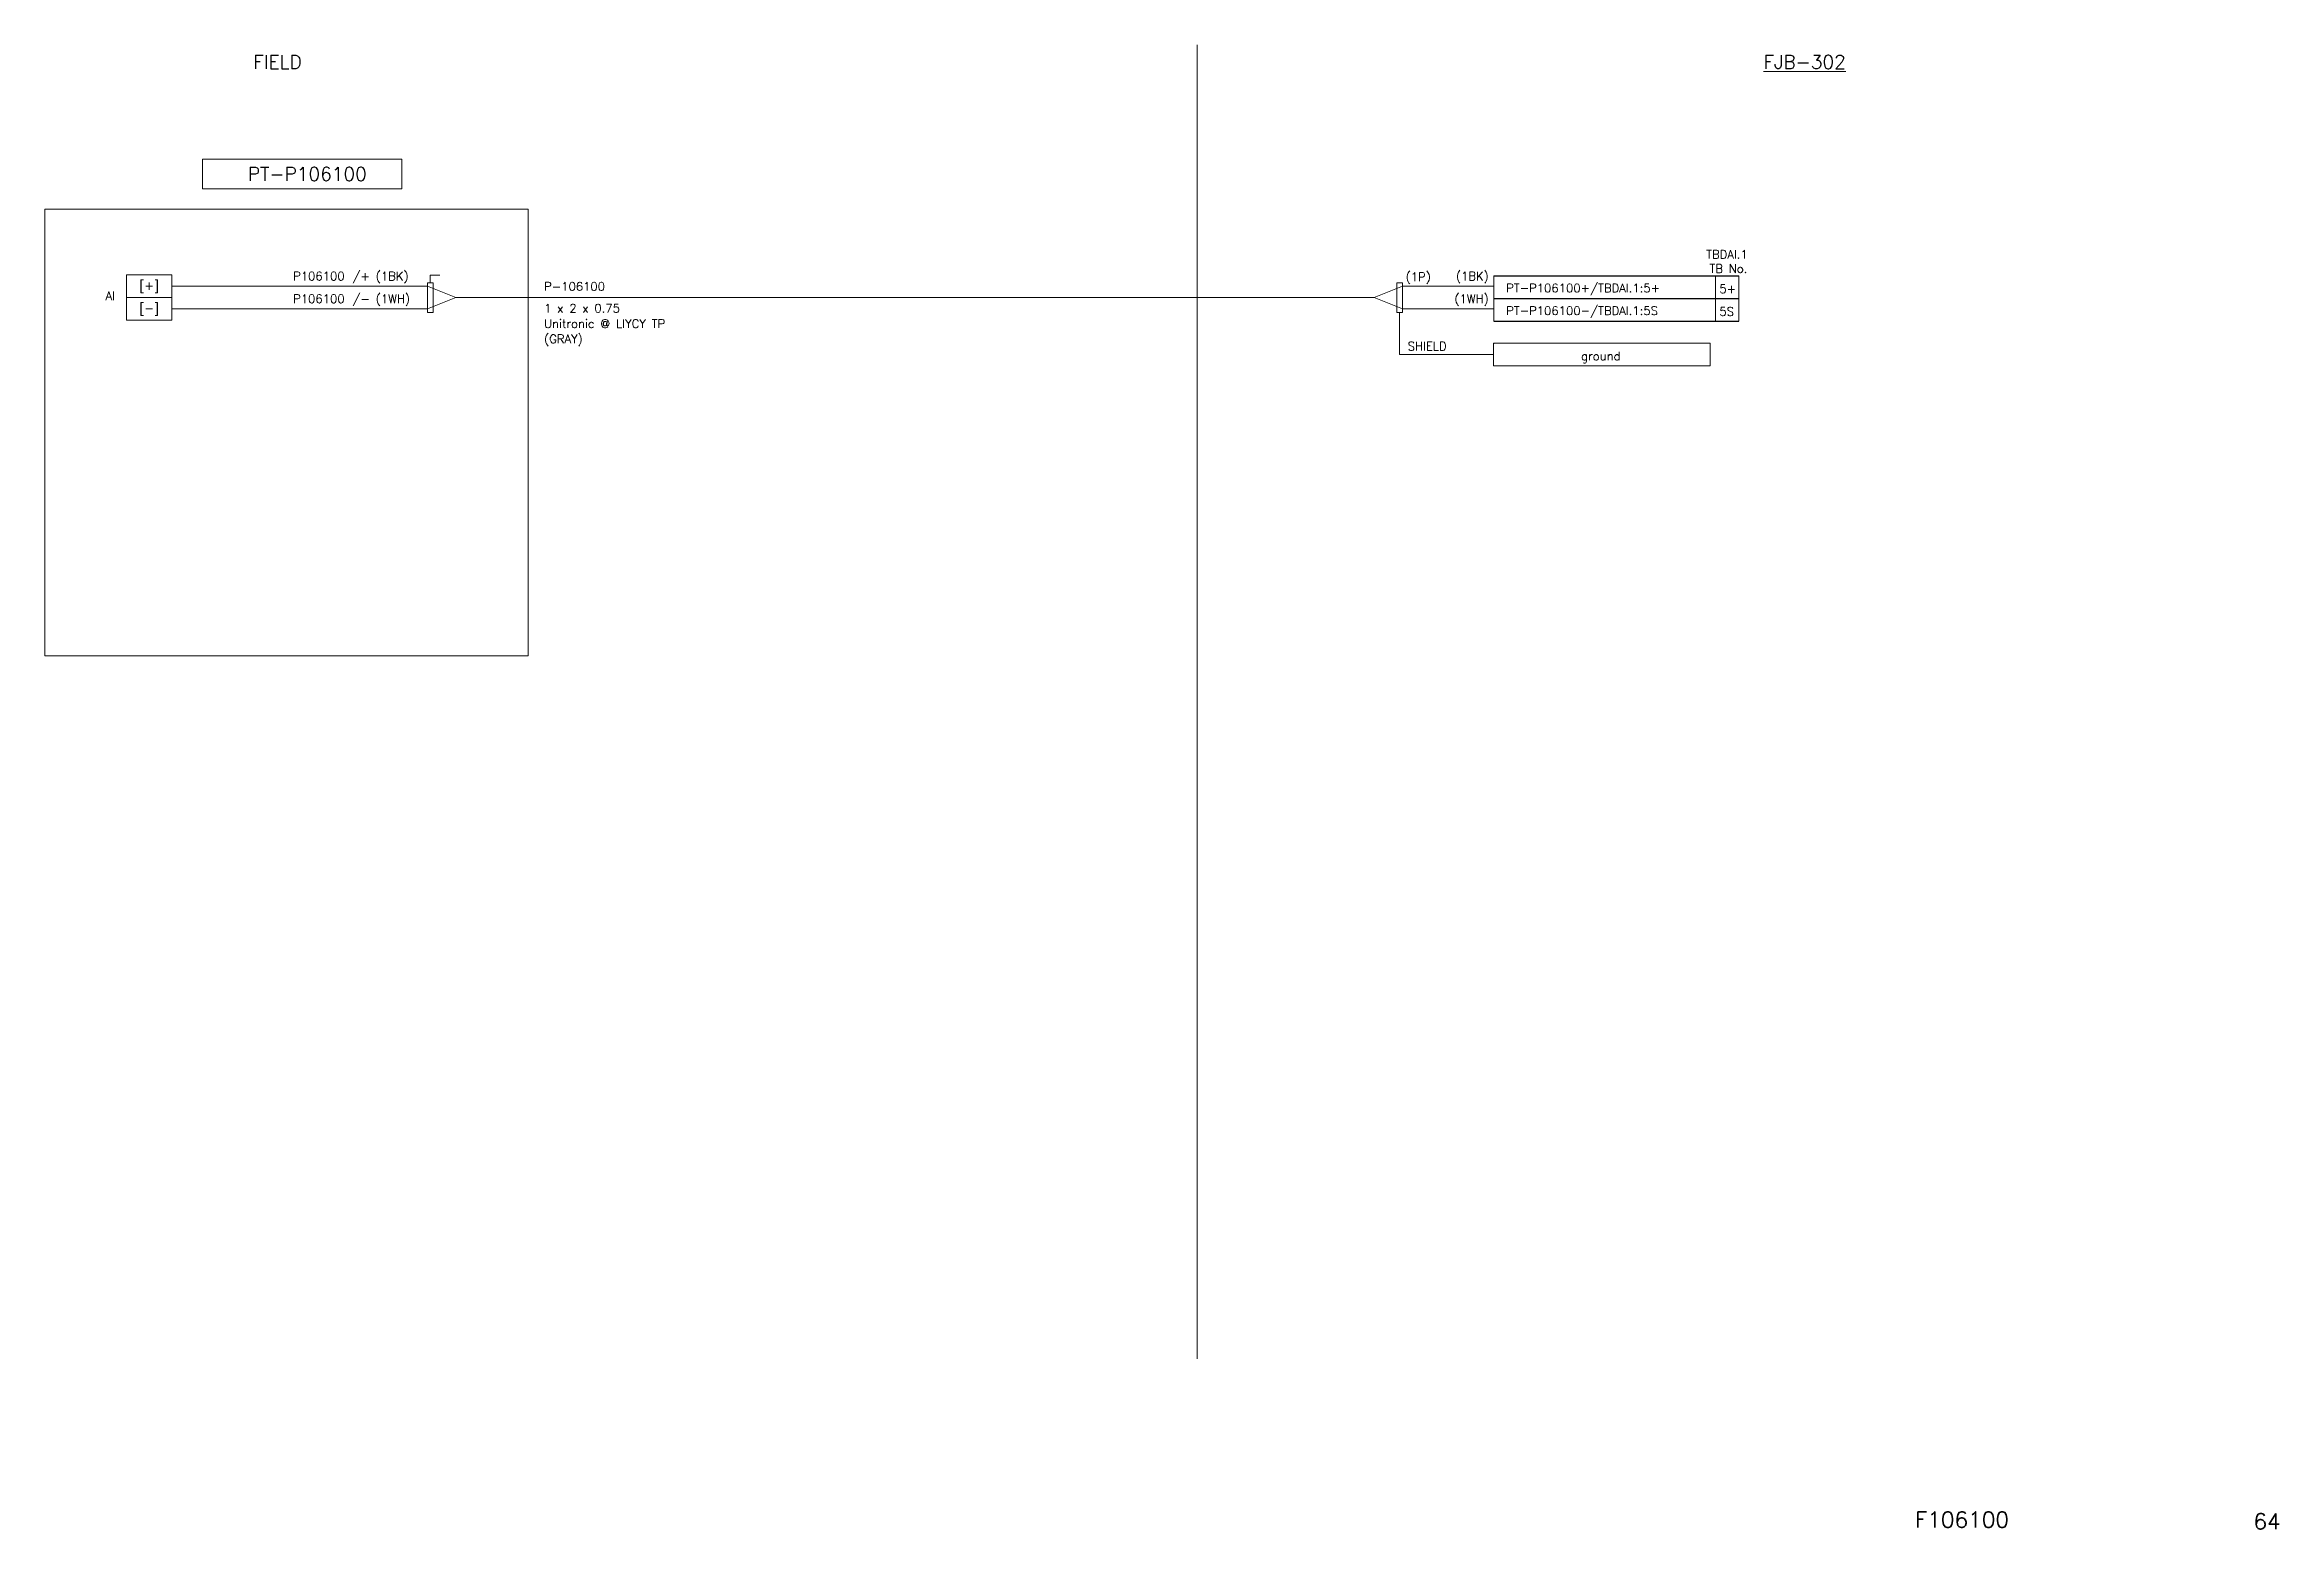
# Model space of a CAD drawing. Header units: millimetres. Extents: x -14942 to 24072, y -50285 to 2207.
# Drawn here: x -9800.6 to -9406.8, y -19542.3 to -19280.7 of the extents above; entities that cross this region are included whole.
import ezdxf
from ezdxf.enums import TextEntityAlignment as Align

# ---------------------------------------------------------------- set-up
doc = ezdxf.new("R2010")
doc.units = ezdxf.units.MM
doc.header["$MEASUREMENT"] = 0
for name, color, linetype in [('BORDER', 3, 'CONTINUOUS'), ('INSTRU', 4, 'CONTINUOUS'), ('INSTRUMENT', 1, 'CONTINUOUS'), ('LINE', 3, 'CONTINUOUS'), ('TEXT', 2, 'CONTINUOUS')]:
    doc.layers.add(name, color=color, linetype=linetype)
doc.styles.add('ROMANS', font='romans')

msp = doc.modelspace()

# ---------------------------------------------------------------- texts
at = {"layer": 'TEXT', "color": 7, "lineweight": 13, "style": 'ROMANS'}
for s, height, p in [('FIELD', 2.4, (-9763.88, -19284.92)), ('%%UFJB-302', 2.4, (-9497.7, -19284.92)), ('TBDAI.1', 1.5, (-9507.81, -19318.39)), ('P106100', 1.5, (-9756.85, -19322.21)), ('/+ (1BK)', 1.5, (-9746.41, -19322.21)), ('(1P)', 1.5, (-9560.77, -19322.34)), ('TB No.', 1.5, (-9507.22, -19320.89)), ('P106100', 1.5, (-9756.85, -19326.21)), ('/- (1WH)', 1.5, (-9746.41, -19326.21)), ('P-106100', 1.5, (-9712.62, -19324.03)), ('PT-P106100+/TBDAI.1:5+', 1.5, (-9543.06, -19324.32)), ('5+', 1.5, (-9505.49, -19324.46)), ('Unitronic @ LIYCY TP', 1.5, (-9712.62, -19330.59)), ('1 x 2 x 0.75', 1.5, (-9712.62, -19327.88)), ('PT-P106100-/TBDAI.1:5S', 1.5, (-9543.06, -19328.31)), ('5S', 1.5, (-9505.49, -19328.45)), ('(GRAY)', 1.5, (-9712.62, -19333.28)), ('SHIELD', 1.5, (-9560.42, -19334.56)), ('F106100', 2.8, (-9470.99, -19541.97))]:
    msp.add_text(s, height=height, dxfattribs=at).set_placement(p)
msp.add_text('PT-P106100', height=2.4, dxfattribs=at).set_placement((-9754.36, -19304.67), align=Align.CENTER)
for s, height, p in [('[+]', 1.5, (-9782.21, -19323.25)), ('[-]', 1.5, (-9782.21, -19327.25)), ('64', 2.8, (-9408.95, -19540.87))]:
    msp.add_text(s, height=height, dxfattribs=at).set_placement(p, align=Align.MIDDLE)
for s, p in [('(1BK)', (-9546.12, -19322.21)), ('AI', (-9788.23, -19325.7)), ('(1WH)', (-9546.12, -19326.21))]:
    msp.add_text(s, height=1.5, dxfattribs=at).set_placement(p, align=Align.RIGHT)

# ---------------------------------------------------------------- blocks, each defined once
blk = doc.blocks.new('AA')
at = {"layer": 'INSTRU', "color": 7, "lineweight": 13}
for p, q in [((660.4, -1836.06), (674.52, -1836.06)), ((660.4, -1836.06), (660.4, -1840.06)), ((667.71, -1836.06), (698.6, -1836.06)), ((698.6, -1836.06), (698.6, -1840.06)), ((660.41, -1840.06), (698.6, -1840.06))]:
    blk.add_line(p, q, dxfattribs=at)
at = {"layer": 'TEXT', "color": 7, "lineweight": 13, "style": 'ROMANS'}
blk.add_text('ground', height=1.5, dxfattribs=at).set_placement((675.86, -1839.1))
blk = doc.blocks.new('BOX2')
at = {"layer": 'INSTRU', "color": 7, "lineweight": 13}
for p, q in [((-10467.87, -3369.91), (-10467.87, -3377.89)), ((-10428.76, -3369.91), (-10428.76, -3377.89)), ((-10424.64, -3369.91), (-10424.64, -3377.89))]:
    blk.add_line(p, q, dxfattribs=at)
at = {"layer": 'INSTRUMENT', "color": 7}
for p, q in [((-10467.87, -3369.91), (-10424.64, -3369.91)), ((-10467.87, -3373.9), (-10424.64, -3373.9)), ((-10467.87, -3377.89), (-10424.64, -3377.89))]:
    blk.add_line(p, q, dxfattribs=at)

# ---------------------------------------------------------------- linework, layer by layer
at = {"layer": 'BORDER', "color": 7, "lineweight": 13, "ltscale": 2.5}
msp.add_line((-9597.49, -19280.69), (-9597.49, -19512.23), dxfattribs=at)
at = {"layer": 'INSTRU', "color": 7, "lineweight": 13}
for p, q in [((-9786.21, -19321.25), (-9778.21, -19321.25)), ((-9786.21, -19321.25), (-9786.21, -19325.25)), ((-9778.21, -19321.25), (-9778.21, -19325.25)), ((-9786.21, -19325.25), (-9778.21, -19325.25)), ((-9786.21, -19325.25), (-9786.21, -19329.25)), ((-9778.21, -19325.25), (-9778.21, -19329.25)), ((-9786.21, -19329.25), (-9778.21, -19329.25)), ((-9786.21, -19329.25), (-9778.21, -19329.25)), ((-9545.26, -19333.25), (-9545.26, -19333.39))]:
    msp.add_line(p, q, dxfattribs=at)
at = {"layer": 'LINE', "color": 7, "lineweight": 13}
for p, q in [((-9772.81, -19300.86), (-9737.72, -19300.86)), ((-9772.81, -19300.86), (-9772.81, -19306.07)), ((-9737.72, -19300.86), (-9737.72, -19306.07)), ((-9772.81, -19306.07), (-9737.72, -19306.07)), ((-9732.69, -19321.32), (-9730.98, -19321.32)), ((-9778.21, -19323.25), (-9733.19, -19323.25)), ((-9733.19, -19322.65), (-9733.19, -19327.85)), ((-9733.19, -19322.65), (-9732.19, -19322.65)), ((-9728.19, -19325.25), (-9733.19, -19323.25)), ((-9733.19, -19327.25), (-9728.19, -19325.25)), ((-9732.19, -19322.65), (-9732.19, -19327.85)), ((-9728.19, -19325.25), (-9566.35, -19325.25)), ((-9566.35, -19325.25), (-9561.35, -19323.25)), ((-9566.35, -19325.25), (-9561.35, -19327.25)), ((-9561.35, -19322.65), (-9562.35, -19322.65)), ((-9562.35, -19322.65), (-9562.35, -19327.85)), ((-9561.35, -19322.65), (-9561.35, -19327.85)), ((-9545.26, -19323.25), (-9561.35, -19323.25)), ((-9778.21, -19327.25), (-9733.19, -19327.25)), ((-9733.19, -19327.85), (-9732.19, -19327.85)), ((-9561.35, -19327.85), (-9562.35, -19327.85)), ((-9561.85, -19327.85), (-9561.85, -19335.25)), ((-9561.85, -19327.85), (-9561.85, -19335.25)), ((-9545.26, -19327.25), (-9561.35, -19327.25)), ((-9545.31, -19335.25), (-9561.85, -19335.25))]:
    msp.add_line(p, q, dxfattribs=at)
at = {"layer": 'LINE', "color": 7, "lineweight": 13, "ltscale": 8}
for p, q in [((-9800.64, -19388.37), (-9800.64, -19309.65)), ((-9715.41, -19309.65), (-9800.64, -19309.65)), ((-9715.41, -19388.37), (-9715.41, -19309.65)), ((-9715.41, -19388.37), (-9800.64, -19388.37))]:
    msp.add_line(p, q, dxfattribs=at)
at = {"layer": 'TEXT', "color": 7, "lineweight": 13}
msp.add_line((-9732.69, -19322.65), (-9732.69, -19321.32), dxfattribs=at)

# ---------------------------------------------------------------- block references
at = {"layer": 'INSTRUMENT', "color": 7}
msp.add_blockref('BOX2', (922.61, -15951.51), dxfattribs=at)
at = {"layer": 'INSTRUMENT', "color": 1}
msp.add_blockref('AA', (-10205.71, -17497.2), dxfattribs=at)

msp.set_redraw_order([(e.dxf.handle, doc.entitydb.next_handle()) for e in msp.query("TEXT MTEXT ATTDEF DIMENSION ARC_DIMENSION")])  # texts and dimensions are drawn at this point

doc.saveas('drawing.dxf')
